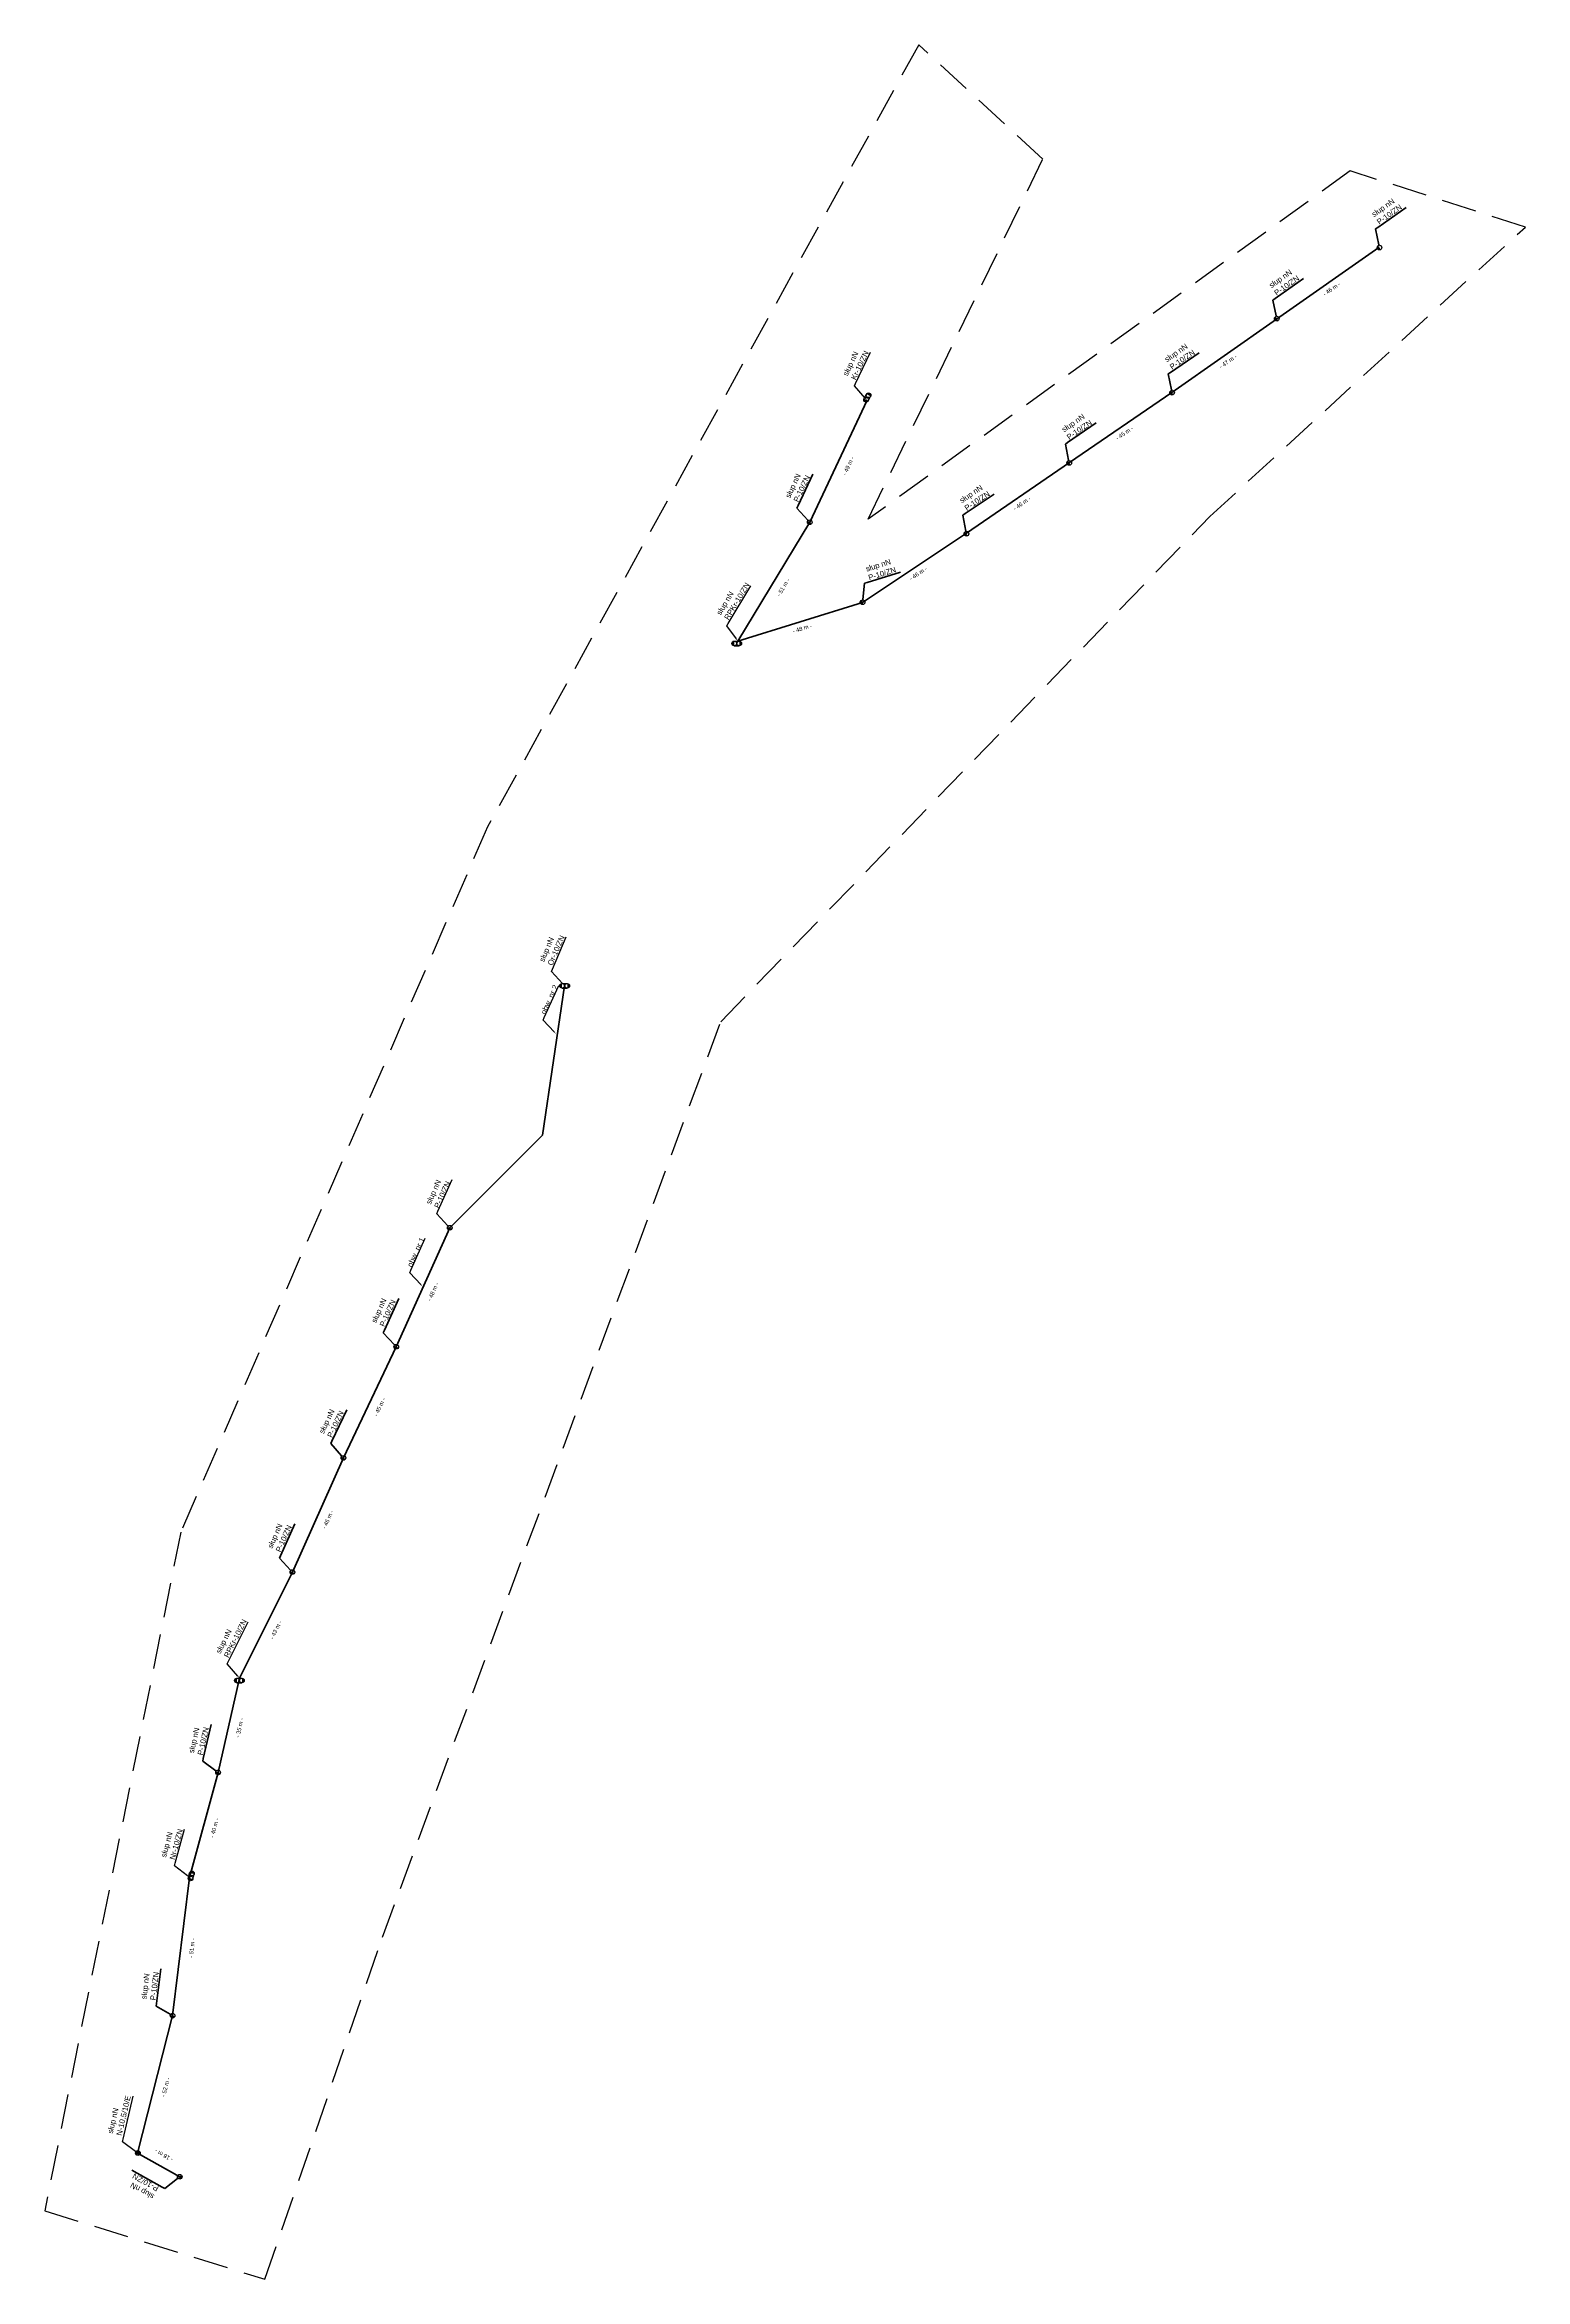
# Model space of a CAD drawing. Header units: millimetres. Extents: x 7530258 to 7533485, y 5764674 to 5768549.
# Drawn here: x 7532943 to 7533485, y 5766152 to 5766968 of the extents above; entities that cross this region are included whole.
import ezdxf
from ezdxf import colors
from ezdxf.entities.mleader import LeaderData, LeaderLine
from ezdxf.math import Vec2, Vec3

# ---------------------------------------------------------------- set-up
doc = ezdxf.new("R2010")
doc.units = ezdxf.units.MM
doc.linetypes.add('DASHED', pattern=[19.05, 12.7, -6.35])
doc.layers.add('!TELE', color=3, linetype='Continuous', lineweight=50)
doc.layers.add('!wymiary', color=7, linetype='Continuous', lineweight=25)
for name, color, linetype in [('!trafo', 6, 'DASHED'), ('_MM opisy', 7, 'Continuous'), ('_MM slupy', 5, 'Continuous')]:
    doc.layers.add(name, color=color, linetype=linetype)
doc.styles.get("Standard").update_dxf_attribs({"font": 'ARIAL.TTF'})
doc.dimstyles.new('opis linie', dxfattribs={"dimtxt": 1.5, "dimasz": 0.18, "dimexe": 0.18, "dimexo": 0.0625, "dimgap": 2.5, "dimtad": 4, "dimdec": 0, "dimzin": 0, "dimdsep": 46, "dimtxsty": 'Standard', "dimcen": 0.09, "dimse1": 1, "dimse2": 1, "dimsd1": 1, "dimsd2": 1, "dimclrt": 256, "dimadec": 0, "dimazin": 0, "dimtfac": 1, "dimtdec": 0, "dimtofl": 0, "dimtmove": 0, "dimatfit": 3, "dimfxl": 1, "dimtfill": 1, "dimtolj": 1, "dimtzin": 0, "dimarcsym": 0})

# ---------------------------------------------------------------- blocks, each defined once
blk = doc.blocks.new('ZN')
at = {"layer": '_MM slupy', "transparency": 33554687}
h = blk.add_hatch(color=256, dxfattribs=at)
h.dxf.hatch_style = 1
h.paths.add_polyline_path([(0, -0.86), (0, 0.86, 1)])
at = {"layer": '_MM slupy'}
blk.add_circle((0, 0), 0.857, dxfattribs=at)
blk = doc.blocks.new('E')
at = {"layer": '_MM slupy'}
h = blk.add_hatch(color=256, dxfattribs=at)
h.dxf.hatch_style = 1
h.paths.add_polyline_path([(0.27, 0.37, 1), (-0.27, -0.37, 1)])
for radius in [0.857, 0.457]:
    blk.add_circle((0, 0), radius, dxfattribs=at)
blk = doc.blocks.new('R')
at = {"layer": '_MM slupy', "transparency": 33554687}
h = blk.add_hatch(color=256, dxfattribs=at)
h.dxf.hatch_style = 1
h.paths.add_polyline_path([(-0.93, -0.86), (-0.93, 0.86, 1)])
h = blk.add_hatch(color=256, dxfattribs=at)
h.dxf.hatch_style = 1
h.paths.add_polyline_path([(0.93, 0.86), (0.93, -0.86, 1)])
at = {"layer": '_MM slupy'}
for points in [[(-0.93, 0.86), (0.93, 0.86)], [(-0.93, -0.86), (0.93, -0.86)]]:
    blk.add_lwpolyline(points, dxfattribs=at)
for centre in [(-0.93, 0), (0.93, 0)]:
    blk.add_circle(centre, 0.857, dxfattribs=at)
blk = doc.blocks.new('*D608')
at = {"layer": '!wymiary', "insert": (7533413.89, 5766878.84), "char_height": 1.5, "attachment_point": 5, "rotation": 35.04433, "bg_fill": 3, "box_fill_scale": 1.1, "bg_fill_color": 9, "bg_fill_true_color": 13158600, "bg_fill_transparency": 0}
blk.add_mtext('\\A1;- 46 m -', dxfattribs=at)
blk = doc.blocks.new('*D609')
at = {"layer": '!wymiary', "insert": (7533376.01, 5766852.34), "char_height": 1.5, "attachment_point": 5, "rotation": 34.95985, "bg_fill": 3, "box_fill_scale": 1.1, "bg_fill_color": 9, "bg_fill_true_color": 13158600, "bg_fill_transparency": 0}
blk.add_mtext('\\A1;- 47 m -', dxfattribs=at)
blk = doc.blocks.new('*D610')
at = {"layer": '!wymiary', "insert": (7533338.16, 5766826.16), "char_height": 1.5, "attachment_point": 5, "rotation": 34.332, "bg_fill": 3, "box_fill_scale": 1.1, "bg_fill_color": 9, "bg_fill_true_color": 13158600, "bg_fill_transparency": 0}
blk.add_mtext('\\A1;- 45 m -', dxfattribs=at)
blk = doc.blocks.new('*D611')
at = {"layer": '!wymiary', "insert": (7533300.67, 5766800.47), "char_height": 1.5, "attachment_point": 5, "rotation": 34.49494, "bg_fill": 3, "box_fill_scale": 1.1, "bg_fill_color": 9, "bg_fill_true_color": 13158600, "bg_fill_transparency": 0}
blk.add_mtext('\\A1;- 46 m -', dxfattribs=at)
blk = doc.blocks.new('*D612')
at = {"layer": '!wymiary', "insert": (7533262.81, 5766774.86), "char_height": 1.5, "attachment_point": 5, "rotation": 33.6588, "bg_fill": 3, "box_fill_scale": 1.1, "bg_fill_color": 9, "bg_fill_true_color": 13158600, "bg_fill_transparency": 0}
blk.add_mtext('\\A1;- 46 m -', dxfattribs=at)
blk = doc.blocks.new('*D613')
at = {"layer": '!wymiary', "insert": (7533220.39, 5766754.82), "char_height": 1.5, "attachment_point": 5, "rotation": 17.23631, "bg_fill": 3, "box_fill_scale": 1.1, "bg_fill_color": 9, "bg_fill_true_color": 13158600, "bg_fill_transparency": 0}
blk.add_mtext('\\A1;- 48 m -', dxfattribs=at)
blk = doc.blocks.new('*D614')
at = {"layer": '!wymiary', "insert": (7533213.45, 5766769.81), "char_height": 1.5, "attachment_point": 5, "rotation": 58.87552, "bg_fill": 3, "box_fill_scale": 1.1, "bg_fill_color": 9, "bg_fill_true_color": 13158600, "bg_fill_transparency": 0}
blk.add_mtext('\\A1;- 51 m -', dxfattribs=at)
blk = doc.blocks.new('*D615')
at = {"layer": '!wymiary', "insert": (7533237.25, 5766814.2), "char_height": 1.5, "attachment_point": 5, "rotation": 64.81376, "bg_fill": 3, "box_fill_scale": 1.1, "bg_fill_color": 9, "bg_fill_true_color": 13158600, "bg_fill_transparency": 0}
blk.add_mtext('\\A1;- 49 m -', dxfattribs=at)
blk = doc.blocks.new('*D616')
at = {"layer": '!wymiary', "insert": (7532987.07, 5766197.04), "char_height": 1.5, "attachment_point": 5, "rotation": 150.90139, "bg_fill": 3, "box_fill_scale": 1.1, "bg_fill_color": 9, "bg_fill_true_color": 13158600, "bg_fill_transparency": 0}
blk.add_mtext('\\A1;- 18 m -', dxfattribs=at)
blk = doc.blocks.new('*D617')
at = {"layer": '!wymiary', "insert": (7532987.71, 5766221.95), "char_height": 1.5, "attachment_point": 5, "rotation": 75.61531, "bg_fill": 3, "box_fill_scale": 1.1, "bg_fill_color": 9, "bg_fill_true_color": 13158600, "bg_fill_transparency": 0}
blk.add_mtext('\\A1;- 52 m -', dxfattribs=at)
blk = doc.blocks.new('*D618')
at = {"layer": '!wymiary', "insert": (7532997.34, 5766272.8), "char_height": 1.5, "attachment_point": 5, "rotation": 83.00501, "bg_fill": 3, "box_fill_scale": 1.1, "bg_fill_color": 9, "bg_fill_true_color": 13158600, "bg_fill_transparency": 0}
blk.add_mtext('\\A1;- 51 m -', dxfattribs=at)
blk = doc.blocks.new('*D619')
at = {"layer": '!wymiary', "insert": (7533005.55, 5766316.67), "char_height": 1.5, "attachment_point": 5, "rotation": 74.77012, "bg_fill": 3, "box_fill_scale": 1.1, "bg_fill_color": 9, "bg_fill_true_color": 13158600, "bg_fill_transparency": 0}
blk.add_mtext('\\A1;- 40 m -', dxfattribs=at)
blk = doc.blocks.new('*D620')
at = {"layer": '!wymiary', "insert": (7533014.74, 5766353.25), "char_height": 1.5, "attachment_point": 5, "rotation": 77.18782, "bg_fill": 3, "box_fill_scale": 1.1, "bg_fill_color": 9, "bg_fill_true_color": 13158600, "bg_fill_transparency": 0}
blk.add_mtext('\\A1;- 35 m -', dxfattribs=at)
blk = doc.blocks.new('*D621')
at = {"layer": '!wymiary', "insert": (7533027.99, 5766388.94), "char_height": 1.5, "attachment_point": 5, "rotation": 63.50598, "bg_fill": 3, "box_fill_scale": 1.1, "bg_fill_color": 9, "bg_fill_true_color": 13158600, "bg_fill_transparency": 0}
blk.add_mtext('\\A1;- 43 m -', dxfattribs=at)
blk = doc.blocks.new('*D622')
at = {"layer": '!wymiary', "insert": (7533047.03, 5766429.32), "char_height": 1.5, "attachment_point": 5, "rotation": 65.93693, "bg_fill": 3, "box_fill_scale": 1.1, "bg_fill_color": 9, "bg_fill_true_color": 13158600, "bg_fill_transparency": 0}
blk.add_mtext('\\A1;- 46 m -', dxfattribs=at)
blk = doc.blocks.new('*D623')
at = {"layer": '!wymiary', "insert": (7533065.96, 5766470.4), "char_height": 1.5, "attachment_point": 5, "rotation": 64.56898, "bg_fill": 3, "box_fill_scale": 1.1, "bg_fill_color": 9, "bg_fill_true_color": 13158600, "bg_fill_transparency": 0}
blk.add_mtext('\\A1;- 45 m -', dxfattribs=at)
blk = doc.blocks.new('*D624')
at = {"layer": '!wymiary', "insert": (7533085.45, 5766512.51), "char_height": 1.5, "attachment_point": 5, "rotation": 65.73609, "bg_fill": 3, "box_fill_scale": 1.1, "bg_fill_color": 9, "bg_fill_true_color": 13158600, "bg_fill_transparency": 0}
blk.add_mtext('\\A1;- 48 m -', dxfattribs=at)
blk = doc.blocks.new('q')
at = {"layer": '_MM slupy'}
blk.add_blockref('ZN', (0, 0), dxfattribs=at)
at = {"layer": '_MM opisy'}
ml = blk.add_multileader_mtext('Standard', dxfattribs=at)
ml.set_content('\\pxql;słup nN\\PP-10/ZN', color=256)
ml.set_leader_properties()
ml.build(insert=Vec2(0, 0))
ml.multileader.update_dxf_attribs({"has_text_frame": 1, "text_left_attachment_type": 5, "text_right_attachment_type": 5, "dogleg_length": 1, "arrow_head_size": 1})
ctx = ml.context
ctx.base_point, ctx.char_height, ctx.arrow_head_size, ctx.landing_gap_size, ctx.plane_origin = Vec3(3.71, 6.41), 2, 1, 1, Vec3(1.72, -1.42)
ctx.left_attachment, ctx.right_attachment = 5, 5
notes = []
notes.append((ctx, [(0, (1, 1, 0), (2.71, 6.41), (1, 0), 1, [(0, [(0, 0), (2.71, 6.41)], 0, [])])]))
ctx.mtext.insert, ctx.mtext.flow_direction = Vec3(4.71, 12.21), 5
ctx.mtext.has_bg_fill, ctx.mtext.bg_color, ctx.mtext.bg_scale_factor, ctx.mtext.bg_transparency, ctx.mtext.use_window_bg_color = 1, -1023410175, 1, 0, 1
for ctx, leaders in notes:
    for number, flags, end, landing, length, lines in leaders:
        leader = LeaderData()
        leader.index, (leader.has_last_leader_line, leader.has_dogleg_vector, leader.attachment_direction) = number, flags
        leader.last_leader_point, leader.dogleg_vector, leader.dogleg_length = Vec3(end), Vec3(landing), length
        for number, points, colour, breaks in lines:
            line = LeaderLine()
            line.index, line.vertices, line.color, line.breaks = number, Vec3.list(points), colors.encode_raw_color(colour), breaks
            leader.lines.append(line)
        ctx.leaders.append(leader)

msp = doc.modelspace()

# ---------------------------------------------------------------- linework, layer by layer
at = {"layer": '!TELE'}
for points in [[(7533431.18, 5766894.04), (7533393.71, 5766867.76), (7533355.45, 5766841.01), (7533318.04, 5766815.46), (7533280.45, 5766789.63), (7533242.38, 5766764.28), (7533196.9, 5766750.17), (7533223.13, 5766793.61), (7533244.1, 5766838.21)], [(7533133.48, 5766624.26), (7533125.47, 5766569.76), (7533091.58, 5766535.89)], [(7532992.85, 5766189.23), (7532977.38, 5766197.84), (7532990.26, 5766248.06), (7532996.45, 5766298.51), (7533006.91, 5766336.93), (7533014.74, 5766371.36), (7533034.05, 5766410.1), (7533052.68, 5766451.82), (7533071.99, 5766492.43), (7533091.58, 5766535.89)]]:
    msp.add_lwpolyline(points, dxfattribs=at)
at = {"layer": '!trafo', "color": 3}
msp.add_lwpolyline([(7532943.5, 5766176.75), (7533024, 5766151.75), (7533066.93, 5766276.7), (7533190.6, 5766611.17), (7533369.37, 5766795.71), (7533484.71, 5766901.44), (7533420.74, 5766921.95), (7533244.46, 5766794.71), (7533308.33, 5766926.26), (7533263, 5766968.08), (7533105.37, 5766682.3), (7532993.24, 5766424.71), (7532943.5, 5766176.75)], close=True, dxfattribs=at)

# ---------------------------------------------------------------- next in the draw order: block references
at = {"layer": '!TELE'}
for p, rotation in [((7533431.4, 5766893.96), 35.04432542837341), ((7533393.87, 5766867.99), 34.95984568346275), ((7533355.57, 5766840.96), 34.33200035665232), ((7533317.98, 5766815.32), 34.49493613026578), ((7533223.13, 5766793.61), 64.81375553792121), ((7533280.44, 5766789.4), 33.65879822913666), ((7533242.47, 5766764.42), 17.23630800603869), ((7533071.99, 5766492.43), 65.73608553081438), ((7533052.68, 5766451.82), 64.56897560181672), ((7533034.05, 5766410.1), 65.93692520519282), ((7533006.91, 5766336.93), 77.18782223938084), ((7532990.26, 5766248.06), 83.00501362569437), ((7532992.85, 5766189.23), 150.9013899358025)]:
    msp.add_blockref('q', p, dxfattribs=dict(at, rotation=rotation))

# ---------------------------------------------------------------- next in the draw order: leaders
at = {"layer": '_MM opisy'}
ml = msp.add_multileader_mtext('Standard', dxfattribs=at)
ml.set_content('\\pxql;słup nN\\PKr-10/ZN', color=256)
ml.set_leader_properties()
ml.build(insert=Vec2(0, 0))
ml.multileader.update_dxf_attribs({"has_text_frame": 1, "text_left_attachment_type": 5, "text_right_attachment_type": 5, "dogleg_length": 1, "arrow_head_size": 1})
ctx = ml.context
ctx.base_point, ctx.char_height, ctx.arrow_head_size, ctx.landing_gap_size, ctx.plane_origin, ctx.plane_x_axis, ctx.plane_y_axis = Vec3(7533239.92, 5766844.32), 2, 1, 1, Vec3(7533246.13, 5766839.15), Vec3(0.431296, 0.90221), Vec3(-0.90221, 0.431296)
ctx.left_attachment, ctx.right_attachment = 5, 5
notes = []
notes.append((ctx, [(0, (1, 1, 0), (7533239.49, 5766843.42), (0.431296, 0.90221), 1, [(0, [(7533244.1, 5766838.21), (7533239.49, 5766843.42)], 0, [])])]))
ctx.mtext.insert, ctx.mtext.text_direction, ctx.mtext.flow_direction = Vec3(7533235.12, 5766847.72), Vec3(0.431296, 0.90221), 5
ctx.mtext.has_bg_fill, ctx.mtext.bg_color, ctx.mtext.bg_scale_factor, ctx.mtext.bg_transparency, ctx.mtext.use_window_bg_color = 1, -1023410175, 1, 0, 1
ml = msp.add_multileader_mtext('Standard', dxfattribs=at)
ml.set_content('\\pxql;słup nN\\PRPKr-10/ZN', color=256)
ml.set_leader_properties()
ml.build(insert=Vec2(0, 0))
ml.multileader.update_dxf_attribs({"has_text_frame": 1, "text_left_attachment_type": 5, "text_right_attachment_type": 5, "dogleg_length": 1, "arrow_head_size": 1})
ctx = ml.context
ctx.base_point, ctx.char_height, ctx.arrow_head_size, ctx.landing_gap_size, ctx.plane_origin, ctx.plane_x_axis, ctx.plane_y_axis = Vec3(7533193.33, 5766756.66), 2, 1, 1, Vec3(7533199, 5766750.91), Vec3(0.516899, 0.856046), Vec3(-0.856046, 0.516899)
ctx.left_attachment, ctx.right_attachment = 5, 5
notes.append((ctx, [(0, (1, 1, 0), (7533192.82, 5766755.8), (0.516899, 0.856046), 1, [(0, [(7533196.9, 5766750.17), (7533192.82, 5766755.8)], 0, [])])]))
ctx.mtext.insert, ctx.mtext.text_direction, ctx.mtext.flow_direction = Vec3(7533188.88, 5766760.51), Vec3(0.516899, 0.856046), 5
ctx.mtext.has_bg_fill, ctx.mtext.bg_color, ctx.mtext.bg_scale_factor, ctx.mtext.bg_transparency, ctx.mtext.use_window_bg_color = 1, -1023410175, 1, 0, 1
ml = msp.add_multileader_mtext('Standard', dxfattribs=at)
ml.set_content('\\pxql;słup nN\\POr-10/ZN', color=256)
ml.set_leader_properties()
ml.build(insert=Vec2(0, 0))
ml.multileader.update_dxf_attribs({"has_text_frame": 1, "text_left_attachment_type": 5, "text_right_attachment_type": 5, "dogleg_length": 1, "arrow_head_size": 1})
ctx = ml.context
ctx.base_point, ctx.char_height, ctx.arrow_head_size, ctx.landing_gap_size, ctx.plane_origin, ctx.plane_x_axis, ctx.plane_y_axis = Vec3(7533129.09, 5766630.39), 2, 1, 1, Vec3(7533135.5, 5766625.47), Vec3(0.394938, 0.918708), Vec3(-0.918708, 0.394938)
ctx.left_attachment, ctx.right_attachment = 5, 5
notes.append((ctx, [(0, (1, 1, 0), (7533128.7, 5766629.47), (0.394938, 0.918708), 1, [(0, [(7533133.51, 5766624.45), (7533128.7, 5766629.47)], 0, [])])]))
ctx.mtext.insert, ctx.mtext.text_direction, ctx.mtext.flow_direction = Vec3(7533124.16, 5766633.6), Vec3(0.394938, 0.918708), 5
ctx.mtext.has_bg_fill, ctx.mtext.bg_color, ctx.mtext.bg_scale_factor, ctx.mtext.bg_transparency, ctx.mtext.use_window_bg_color = 1, -1023410175, 1, 0, 1
ml = msp.add_multileader_mtext('Standard', dxfattribs=at)
ml.set_content('\\pxql;słup nN\\PRPKr-10/ZN', color=256)
ml.set_leader_properties()
ml.build(insert=Vec2(0, 0))
ml.multileader.update_dxf_attribs({"has_text_frame": 1, "text_left_attachment_type": 5, "text_right_attachment_type": 5, "dogleg_length": 1, "arrow_head_size": 1})
ctx = ml.context
ctx.base_point, ctx.char_height, ctx.arrow_head_size, ctx.landing_gap_size, ctx.plane_origin, ctx.plane_x_axis, ctx.plane_y_axis = Vec3(7533010.66, 5766377.54), 2, 1, 1, Vec3(7533016.78, 5766372.26), Vec3(0.446104, 0.894981), Vec3(-0.894981, 0.446104)
ctx.left_attachment, ctx.right_attachment = 5, 5
notes.append((ctx, [(0, (1, 1, 0), (7533010.22, 5766376.64), (0.446104, 0.894981), 1, [(0, [(7533014.74, 5766371.36), (7533010.22, 5766376.64)], 0, [])])]))
ctx.mtext.insert, ctx.mtext.text_direction, ctx.mtext.flow_direction = Vec3(7533005.92, 5766381.02), Vec3(0.446104, 0.894981), 5
ctx.mtext.has_bg_fill, ctx.mtext.bg_color, ctx.mtext.bg_scale_factor, ctx.mtext.bg_transparency, ctx.mtext.use_window_bg_color = 1, -1023410175, 1, 0, 1
ml = msp.add_multileader_mtext('Standard', dxfattribs=at)
ml.set_content('\\pxql;słup nN\\PNr-10/ZN', color=256)
ml.set_leader_properties()
ml.build(insert=Vec2(0, 0))
ml.multileader.update_dxf_attribs({"has_text_frame": 1, "text_left_attachment_type": 5, "text_right_attachment_type": 5, "dogleg_length": 1, "arrow_head_size": 1})
ctx = ml.context
ctx.base_point, ctx.char_height, ctx.arrow_head_size, ctx.landing_gap_size, ctx.plane_origin, ctx.plane_x_axis, ctx.plane_y_axis = Vec3(7532991.24, 5766303.77), 2, 1, 1, Vec3(7532998.27, 5766299.79), Vec3(0.262692, 0.96488), Vec3(-0.96488, 0.262692)
ctx.left_attachment, ctx.right_attachment = 5, 5
notes.append((ctx, [(0, (1, 1, 0), (7532990.98, 5766302.81), (0.262692, 0.96488), 1, [(0, [(7532996.45, 5766298.51), (7532990.98, 5766302.81)], 0, [])])]))
ctx.mtext.insert, ctx.mtext.text_direction, ctx.mtext.flow_direction = Vec3(7532985.91, 5766306.26), Vec3(0.262692, 0.96488), 5
ctx.mtext.has_bg_fill, ctx.mtext.bg_color, ctx.mtext.bg_scale_factor, ctx.mtext.bg_transparency, ctx.mtext.use_window_bg_color = 1, -1023410175, 1, 0, 1
for ctx, leaders in notes:
    for number, flags, end, landing, length, lines in leaders:
        leader = LeaderData()
        leader.index, (leader.has_last_leader_line, leader.has_dogleg_vector, leader.attachment_direction) = number, flags
        leader.last_leader_point, leader.dogleg_vector, leader.dogleg_length = Vec3(end), Vec3(landing), length
        for number, points, colour, breaks in lines:
            line = LeaderLine()
            line.index, line.vertices, line.color, line.breaks = number, Vec3.list(points), colors.encode_raw_color(colour), breaks
            leader.lines.append(line)
        ctx.leaders.append(leader)

# ---------------------------------------------------------------- next in the draw order: block references
at = {"layer": '!TELE'}
for p, rotation in [((7533244.2, 5766839.2), 61.60698056970908), ((7532997.08, 5766299.11), 76.21840273592339)]:
    msp.add_blockref('R', p, dxfattribs=dict(at, rotation=rotation))
for p in [(7533196.46, 5766749.35), (7533133.56, 5766624.27), (7533014.67, 5766370.5)]:
    msp.add_blockref('R', p, dxfattribs=at)

# ---------------------------------------------------------------- next in the draw order: dimensions: what is measured, and where the dimension line sits
at = {"layer": '!wymiary'}
dim = msp.add_aligned_dim(p1=(7533431.18, 5766894.04), p2=(7533393.71, 5766867.76), distance=-0.75, dimstyle='opis linie', override={"dimpost": '- <> m -'}, dxfattribs=at)
dim.commit()
dim.dimension.update_dxf_attribs({"geometry": '*D608', "text_midpoint": (7533413.89, 5766878.84)})

# ---------------------------------------------------------------- next in the draw order: leaders
at = {"layer": '_MM opisy'}
ml = msp.add_multileader_mtext('Standard', dxfattribs=at)
ml.set_content('\\pxql;słup nN\\PN-10,5/10/E', color=256)
ml.set_leader_properties()
ml.build(insert=Vec2(0, 0))
ml.multileader.update_dxf_attribs({"has_text_frame": 1, "text_left_attachment_type": 5, "text_right_attachment_type": 5, "dogleg_length": 1, "arrow_head_size": 1})
ctx = ml.context
ctx.base_point, ctx.char_height, ctx.arrow_head_size, ctx.landing_gap_size, ctx.plane_origin, ctx.plane_x_axis, ctx.plane_y_axis = Vec3(7532972.17, 5766202.92), 2, 1, 1, Vec3(7532979.33, 5766199.19), Vec3(0.229039, 0.973417), Vec3(-0.973417, 0.229039)
ctx.left_attachment, ctx.right_attachment = 5, 5
notes = []
notes.append((ctx, [(0, (1, 1, 0), (7532971.94, 5766201.95), (0.229039, 0.973417), 1, [(0, [(7532977.56, 5766197.84), (7532971.94, 5766201.95)], 0, [])])]))
ctx.mtext.insert, ctx.mtext.text_direction, ctx.mtext.flow_direction = Vec3(7532966.4, 5766205.31), Vec3(0.229039, 0.973417), 5
ctx.mtext.has_bg_fill, ctx.mtext.bg_color, ctx.mtext.bg_scale_factor, ctx.mtext.bg_transparency, ctx.mtext.use_window_bg_color = 1, -1023410175, 1, 0, 1
for ctx, leaders in notes:
    for number, flags, end, landing, length, lines in leaders:
        leader = LeaderData()
        leader.index, (leader.has_last_leader_line, leader.has_dogleg_vector, leader.attachment_direction) = number, flags
        leader.last_leader_point, leader.dogleg_vector, leader.dogleg_length = Vec3(end), Vec3(landing), length
        for number, points, colour, breaks in lines:
            line = LeaderLine()
            line.index, line.vertices, line.color, line.breaks = number, Vec3.list(points), colors.encode_raw_color(colour), breaks
            leader.lines.append(line)
        ctx.leaders.append(leader)

# ---------------------------------------------------------------- next in the draw order: block references
at = {"rotation": 76.75948008586721}
msp.add_blockref('E', (7532977.56, 5766197.84), dxfattribs=at)

# ---------------------------------------------------------------- next in the draw order: dimensions: what is measured, and where the dimension line sits
at = {"layer": '!wymiary'}
dim = msp.add_aligned_dim(p1=(7533393.71, 5766867.76), p2=(7533355.45, 5766841.01), distance=-0.75, dimstyle='opis linie', override={"dimpost": '- <> m -'}, dxfattribs=at)
dim.commit()
dim.dimension.update_dxf_attribs({"geometry": '*D609', "text_midpoint": (7533376.01, 5766852.34)})

# ---------------------------------------------------------------- next in the draw order: leaders
at = {"layer": '!wymiary', "color": 1}
ml = msp.add_multileader_mtext('Standard', dxfattribs=at)
ml.set_content('\\pxql;obw. nr 2', color=256)
ml.set_leader_properties()
ml.build(insert=Vec2(0, 0))
ml.multileader.update_dxf_attribs({"has_text_frame": 1, "text_left_attachment_type": 5, "text_right_attachment_type": 5, "dogleg_length": 1, "arrow_head_size": 1})
ctx = ml.context
ctx.base_point, ctx.char_height, ctx.arrow_head_size, ctx.landing_gap_size, ctx.plane_origin, ctx.plane_x_axis, ctx.plane_y_axis = Vec3(7533126.13, 5766612.69), 2, 1, 1, Vec3(7533132.45, 5766607.66), Vec3(0.41094, 0.911662), Vec3(-0.911662, 0.41094)
ctx.left_attachment, ctx.right_attachment = 5, 5
notes = []
notes.append((ctx, [(0, (1, 1, 0), (7533125.72, 5766611.78), (0.41094, 0.911662), 1, [(0, [(7533130.45, 5766606.67), (7533125.72, 5766611.78)], 0, [])])]))
ctx.mtext.insert, ctx.mtext.text_direction, ctx.mtext.rotation, ctx.mtext.flow_direction = Vec3(7533124.68, 5766614.44), Vec3(0.41094, 0.911662), 1.147311, 5
ctx.mtext.has_bg_fill, ctx.mtext.bg_color, ctx.mtext.bg_scale_factor, ctx.mtext.bg_transparency, ctx.mtext.use_window_bg_color = 1, -1023410175, 1, 0, 1
for ctx, leaders in notes:
    for number, flags, end, landing, length, lines in leaders:
        leader = LeaderData()
        leader.index, (leader.has_last_leader_line, leader.has_dogleg_vector, leader.attachment_direction) = number, flags
        leader.last_leader_point, leader.dogleg_vector, leader.dogleg_length = Vec3(end), Vec3(landing), length
        for number, points, colour, breaks in lines:
            line = LeaderLine()
            line.index, line.vertices, line.color, line.breaks = number, Vec3.list(points), colors.encode_raw_color(colour), breaks
            leader.lines.append(line)
        ctx.leaders.append(leader)

# ---------------------------------------------------------------- next in the draw order: dimensions: what is measured, and where the dimension line sits
at = {"layer": '!wymiary'}
for p1, p2, picture, middle in [((7533355.45, 5766841.01), (7533318.04, 5766815.46), '*D610', (7533338.16, 5766826.16)), ((7532992.85, 5766189.23), (7532977.38, 5766197.84), '*D616', (7532987.07, 5766197.04))]:
    dim = msp.add_aligned_dim(p1=p1, p2=p2, distance=-0.75, dimstyle='opis linie', override={"dimpost": '- <> m -'}, dxfattribs=at)
    dim.commit()
    dim.dimension.update_dxf_attribs({"geometry": picture, "text_midpoint": middle})

# ---------------------------------------------------------------- next in the draw order: dimensions: what is measured, and where the dimension line sits
for p1, p2, picture, middle in [((7533318.04, 5766815.46), (7533280.45, 5766789.63), '*D611', (7533300.67, 5766800.47)), ((7532977.38, 5766197.84), (7532990.26, 5766248.06), '*D617', (7532987.71, 5766221.95))]:
    dim = msp.add_aligned_dim(p1=p1, p2=p2, distance=-0.75, dimstyle='opis linie', override={"dimpost": '- <> m -'}, dxfattribs=at)
    dim.commit()
    dim.dimension.update_dxf_attribs({"geometry": picture, "text_midpoint": middle})

# ---------------------------------------------------------------- next in the draw order: dimensions: what is measured, and where the dimension line sits
for p1, p2, picture, middle in [((7533280.45, 5766789.63), (7533242.38, 5766764.28), '*D612', (7533262.81, 5766774.86)), ((7532990.26, 5766248.06), (7532996.45, 5766298.51), '*D618', (7532997.34, 5766272.8))]:
    dim = msp.add_aligned_dim(p1=p1, p2=p2, distance=-0.75, dimstyle='opis linie', override={"dimpost": '- <> m -'}, dxfattribs=at)
    dim.commit()
    dim.dimension.update_dxf_attribs({"geometry": picture, "text_midpoint": middle})

# ---------------------------------------------------------------- next in the draw order: dimensions: what is measured, and where the dimension line sits
for p1, p2, picture, middle in [((7533242.38, 5766764.28), (7533196.9, 5766750.17), '*D613', (7533220.39, 5766754.82)), ((7532996.45, 5766298.51), (7533006.91, 5766336.93), '*D619', (7533005.55, 5766316.67))]:
    dim = msp.add_aligned_dim(p1=p1, p2=p2, distance=-0.75, dimstyle='opis linie', override={"dimpost": '- <> m -'}, dxfattribs=at)
    dim.commit()
    dim.dimension.update_dxf_attribs({"geometry": picture, "text_midpoint": middle})

# ---------------------------------------------------------------- next in the draw order: dimensions: what is measured, and where the dimension line sits
for p1, p2, picture, middle in [((7533196.9, 5766750.17), (7533223.13, 5766793.61), '*D614', (7533213.45, 5766769.81)), ((7533006.91, 5766336.93), (7533014.74, 5766371.36), '*D620', (7533014.74, 5766353.25))]:
    dim = msp.add_aligned_dim(p1=p1, p2=p2, distance=-0.75, dimstyle='opis linie', override={"dimpost": '- <> m -'}, dxfattribs=at)
    dim.commit()
    dim.dimension.update_dxf_attribs({"geometry": picture, "text_midpoint": middle})

# ---------------------------------------------------------------- next in the draw order: dimensions: what is measured, and where the dimension line sits
for p1, p2, picture, middle in [((7533223.13, 5766793.61), (7533244.1, 5766838.21), '*D615', (7533237.25, 5766814.2)), ((7533014.74, 5766371.36), (7533034.05, 5766410.1), '*D621', (7533027.99, 5766388.94))]:
    dim = msp.add_aligned_dim(p1=p1, p2=p2, distance=-0.75, dimstyle='opis linie', override={"dimpost": '- <> m -'}, dxfattribs=at)
    dim.commit()
    dim.dimension.update_dxf_attribs({"geometry": picture, "text_midpoint": middle})

# ---------------------------------------------------------------- next in the draw order: dimensions: what is measured, and where the dimension line sits
dim = msp.add_aligned_dim(p1=(7533034.05, 5766410.1), p2=(7533052.68, 5766451.82), distance=-0.75, dimstyle='opis linie', override={"dimpost": '- <> m -'}, dxfattribs=at)
dim.commit()
dim.dimension.update_dxf_attribs({"geometry": '*D622', "text_midpoint": (7533047.03, 5766429.32)})

# ---------------------------------------------------------------- next in the draw order: dimensions: what is measured, and where the dimension line sits
dim = msp.add_aligned_dim(p1=(7533052.68, 5766451.82), p2=(7533071.99, 5766492.43), distance=-0.75, dimstyle='opis linie', override={"dimpost": '- <> m -'}, dxfattribs=at)
dim.commit()
dim.dimension.update_dxf_attribs({"geometry": '*D623', "text_midpoint": (7533065.96, 5766470.4)})

# ---------------------------------------------------------------- next in the draw order: dimensions: what is measured, and where the dimension line sits
dim = msp.add_aligned_dim(p1=(7533071.99, 5766492.43), p2=(7533091.58, 5766535.89), distance=-0.75, dimstyle='opis linie', override={"dimpost": '- <> m -'}, dxfattribs=at)
dim.commit()
dim.dimension.update_dxf_attribs({"geometry": '*D624', "text_midpoint": (7533085.45, 5766512.51)})

# ---------------------------------------------------------------- next in the draw order: block references
at = {"layer": '_MM slupy', "rotation": 65.73608553081438}
msp.add_blockref('ZN', (7533091.58, 5766535.89), dxfattribs=at)

# ---------------------------------------------------------------- next in the draw order: leaders
at = {"layer": '_MM opisy'}
ml = msp.add_multileader_mtext('Standard', dxfattribs=at)
ml.set_content('\\pxql;słup nN\\PP-10/ZN', color=256)
ml.set_leader_properties()
ml.build(insert=Vec2(0, 0))
ml.multileader.update_dxf_attribs({"has_text_frame": 1, "text_left_attachment_type": 5, "text_right_attachment_type": 5, "dogleg_length": 1, "arrow_head_size": 1})
ctx = ml.context
ctx.base_point, ctx.char_height, ctx.arrow_head_size, ctx.landing_gap_size, ctx.plane_origin, ctx.plane_x_axis, ctx.plane_y_axis = Vec3(7533087.26, 5766541.9), 2, 1, 1, Vec3(7533093.58, 5766536.87), Vec3(0.41094, 0.911662), Vec3(-0.911662, 0.41094)
ctx.left_attachment, ctx.right_attachment = 5, 5
notes = []
notes.append((ctx, [(0, (1, 1, 0), (7533086.85, 5766540.99), (0.41094, 0.911662), 1, [(0, [(7533091.58, 5766535.89), (7533086.85, 5766540.99)], 0, [])])]))
ctx.mtext.insert, ctx.mtext.text_direction, ctx.mtext.flow_direction = Vec3(7533082.75, 5766545.04), Vec3(0.41094, 0.911662), 5
ctx.mtext.has_bg_fill, ctx.mtext.bg_color, ctx.mtext.bg_scale_factor, ctx.mtext.bg_transparency, ctx.mtext.use_window_bg_color = 1, -1023410175, 1, 0, 1
for ctx, leaders in notes:
    for number, flags, end, landing, length, lines in leaders:
        leader = LeaderData()
        leader.index, (leader.has_last_leader_line, leader.has_dogleg_vector, leader.attachment_direction) = number, flags
        leader.last_leader_point, leader.dogleg_vector, leader.dogleg_length = Vec3(end), Vec3(landing), length
        for number, points, colour, breaks in lines:
            line = LeaderLine()
            line.index, line.vertices, line.color, line.breaks = number, Vec3.list(points), colors.encode_raw_color(colour), breaks
            leader.lines.append(line)
        ctx.leaders.append(leader)

# ---------------------------------------------------------------- next in the draw order: leaders
at = {"layer": '!wymiary', "color": 1}
ml = msp.add_multileader_mtext('Standard', dxfattribs=at)
ml.set_content('\\pxql;obw. nr 1', color=256)
ml.set_leader_properties()
ml.build(insert=Vec2(0, 0))
ml.multileader.update_dxf_attribs({"has_text_frame": 1, "text_left_attachment_type": 5, "text_right_attachment_type": 5, "dogleg_length": 1, "arrow_head_size": 1})
ctx = ml.context
ctx.base_point, ctx.char_height, ctx.arrow_head_size, ctx.landing_gap_size, ctx.plane_origin, ctx.plane_x_axis, ctx.plane_y_axis = Vec3(7533077.33, 5766520.39), 2, 1, 1, Vec3(7533083.64, 5766515.35), Vec3(0.41094, 0.911662), Vec3(-0.911662, 0.41094)
ctx.left_attachment, ctx.right_attachment = 5, 5
notes = []
notes.append((ctx, [(0, (1, 1, 0), (7533076.92, 5766519.47), (0.41094, 0.911662), 1, [(0, [(7533081.64, 5766514.37), (7533076.92, 5766519.47)], 0, [])])]))
ctx.mtext.insert, ctx.mtext.text_direction, ctx.mtext.rotation, ctx.mtext.flow_direction = Vec3(7533075.88, 5766522.14), Vec3(0.41094, 0.911662), 1.147311, 5
ctx.mtext.has_bg_fill, ctx.mtext.bg_color, ctx.mtext.bg_scale_factor, ctx.mtext.bg_transparency, ctx.mtext.use_window_bg_color = 1, -1023410175, 1, 0, 1
for ctx, leaders in notes:
    for number, flags, end, landing, length, lines in leaders:
        leader = LeaderData()
        leader.index, (leader.has_last_leader_line, leader.has_dogleg_vector, leader.attachment_direction) = number, flags
        leader.last_leader_point, leader.dogleg_vector, leader.dogleg_length = Vec3(end), Vec3(landing), length
        for number, points, colour, breaks in lines:
            line = LeaderLine()
            line.index, line.vertices, line.color, line.breaks = number, Vec3.list(points), colors.encode_raw_color(colour), breaks
            leader.lines.append(line)
        ctx.leaders.append(leader)

doc.saveas('drawing.dxf')
